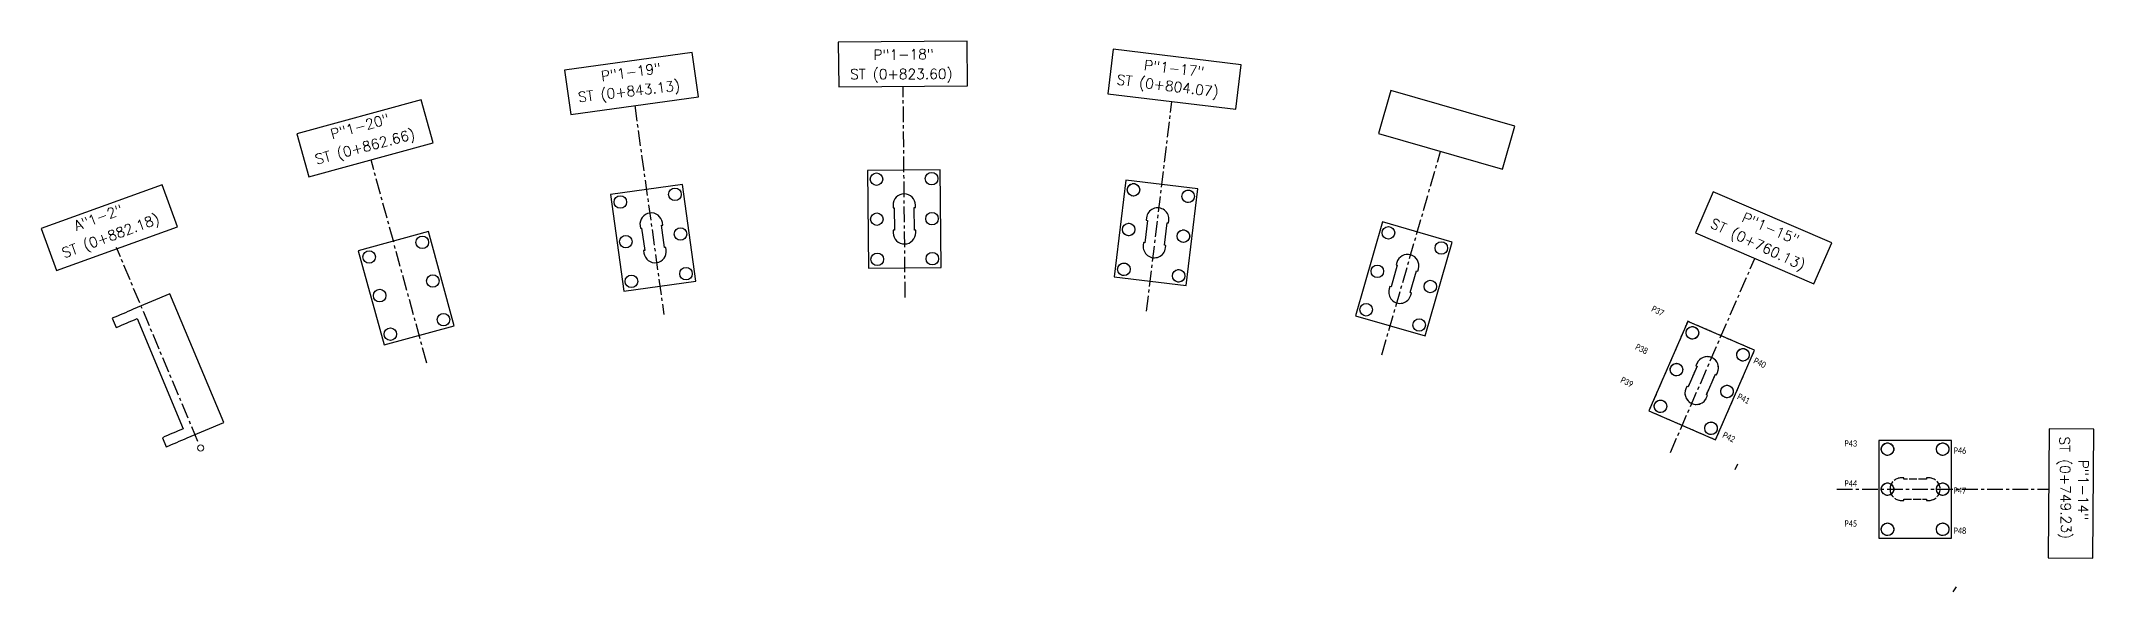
# Model space of a CAD drawing. Header units: metres. Extents: x 205782 to 206106, y 3635013 to 3635356.
# Drawn here: x 205781.8 to 205945.7, y 3635312 to 3635356 of the extents above; entities that cross this region are included whole.
import ezdxf

# ---------------------------------------------------------------- set-up
doc = ezdxf.new("R2010")
doc.units = ezdxf.units.M
for name, pattern in [('CENTER', [2, 1.25, -0.25, 0.25, -0.25]), ('DASHED', [0.75, 0.5, -0.25]), ('DASHED2', [0.375, 0.25, -0.125])]:
    doc.linetypes.add(name, pattern=pattern)
for name, color, linetype in [('A-BLDG', 7, 'Continuous'), ('C-ROAD-STAN-MAJR', 11, 'Continuous'), ('WES-AXES', 9, 'CENTER'), ('WES-CONCRETE', 3, 'Continuous'), ('WES-PILES', 2, 'Continuous'), ('WES-TEXT', 255, 'Continuous')]:
    doc.layers.add(name, color=color, linetype=linetype)
doc.layers.add('S-CONC', color=2, linetype='Continuous', lineweight=20)
doc.styles.add('CEO-Text-300', font='simplex.shx', dxfattribs={"height": 0.81})
doc.styles.add('T25-100', font='calibri.ttf', dxfattribs={"width": 0.8, "height": 250})

msp = doc.modelspace()

# ---------------------------------------------------------------- texts
at = {"layer": 'A-BLDG', "color": 5, "style": 'CEO-Text-300'}
for s, rotation, p in [(' P"1-18"', 0.746661, (205847.7207, 3635354.4577)), (' P"1-19"', 8.155167, (205826.0453, 3635352.6749)), ('ST (0+823.60)', 0.185844, (205846.4118, 3635352.9204, 29.5189)), ('ST (0+804.07)', 352.926689, (205867.6509, 3635352.5052, 29.5189)), (' P"1-17"', 353.340539, (205869.288, 3635353.7297)), ('ST (0+843.13)', 6.627571, (205824.7454, 3635351.0864, 29.5189)), (' P"1-20"', 15.545786, (205804.5331, 3635347.9675)), ('ST (0+862.66)', 14.728982, (205803.8275, 3635346.1056, 29.5189)), ('ST (0+882.18)', 20.201439, (205783.6774, 3635338.618, 29.5189)), (' A"1-2"', 20.201439, (205784.1384, 3635340.6033, 29.5189)), ('ST (0+760.13)', 334.855903, (205914.995, 3635341.1167, 29.5189)), (' P"1-15"', 336.817761, (205917.0162, 3635341.7918)), ('ST (0+749.23)', 270.984339, (205942.953, 3635324.3731, 29.5189)), (' P"1-14"', 269.702631, (205944.4617, 3635323.0836))]:
    msp.add_text(s, height=0.81, rotation=rotation, dxfattribs=at).set_placement(p)
at = {"layer": 'WES-TEXT', "style": 'CEO-Text-300'}
for s, rotation, p in [('ST (0+760.13)', 334.855903, (205914.995, 3635341.1167, 29.5189)), (' P"1-15"', 336.817761, (205917.0162, 3635341.7918)), ('ST (0+749.23)', 270.984339, (205942.953, 3635324.3731, 29.5189)), (' P"1-14"', 269.702631, (205944.4617, 3635323.0836))]:
    msp.add_text(s, height=0.81, rotation=rotation, dxfattribs=at).set_placement(p)
at = {"layer": 'WES-TEXT', "color": 6, "char_height": 0.5, "attachment_point": 1, "style": 'T25-100'}
for s, insert, rotation in [('P37', (205910.5567, 3635334.8679), 333.208716), ('P38', (205909.2627, 3635331.8214), 333.208716), ('P40', (205918.6986, 3635330.7188), 333.208716), ('P39', (205908.0869, 3635329.1782), 333.208716), ('P41', (205917.4045, 3635327.8563), 333.208716), ('P42', (205916.2288, 3635324.7837), 333.208716), ('P43', (205925.7963, 3635324.0876), 359.19178), ('P46', (205934.5102, 3635323.5121), 359.19178), ('P44', (205925.7963, 3635320.8876), 359.19178), ('P47', (205934.5102, 3635320.3121), 359.19178), ('P45', (205925.7963, 3635317.6876), 359.19178), ('P48', (205934.5102, 3635317.1121), 359.19178)]:
    msp.add_mtext_dynamic_manual_height_columns(s, width=3.558653, gutter_width=1250, heights=[0], dxfattribs=dict(at, insert=insert, rotation=rotation))

# ---------------------------------------------------------------- blocks, each defined once
blk = doc.blocks.new('PILES')
at = {"layer": 'WES-CONCRETE'}
blk.add_lwpolyline([(205827.17, 3635318.41), (205832.97, 3635318.41), (205832.97, 3635326.21), (205827.17, 3635326.21)], close=True, dxfattribs=at)
at = {"layer": 'WES-PILES'}
for centre in [(205827.87, 3635325.51), (205832.27, 3635325.51), (205827.87, 3635322.31), (205832.27, 3635322.31), (205827.87, 3635319.11), (205832.27, 3635319.11)]:
    blk.add_circle(centre, 0.5, dxfattribs=at)
blk = doc.blocks.new('AeccTickLine')
blk.add_line((0, -0.5), (0, 0.5))

# ---------------------------------------------------------------- linework, layer by layer
at = {"layer": 'S-CONC', "color": 1, "linetype": 'DASHED2'}
for centre in [(205869.033, 3635344.0937), (205873.4016, 3635343.5691), (205868.6515, 3635340.9164), (205873.0201, 3635340.3919), (205868.27, 3635337.7393), (205872.6386, 3635337.2148)]:
    msp.add_circle(centre, 0.5, dxfattribs=at)
at = {"layer": 'S-CONC', "color": 190, "ltscale": 0.5}
msp.add_circle((205794.5729, 3635323.4599), 0.2444, dxfattribs=at)
at = {"layer": 'WES-AXES', "linetype": 'CENTER'}
for p, q in [((205850.8097, 3635335.4981), (205850.6496, 3635352.3681)), ((205829.2216, 3635350.8129), (205831.5478, 3635334.1223)), ((205870.0817, 3635334.3836), (205872.095, 3635351.151)), ((205812.6241, 3635330.2505), (205808.1753, 3635346.4846)), ((205888.8656, 3635330.9167), (205893.5484, 3635347.1615)), ((205888.8656, 3635330.9167), (205893.5484, 3635347.1615)), ((205794.3496, 3635323.993), (205787.8534, 3635339.4854)), ((205911.8952, 3635323.0961), (205918.6308, 3635338.6049)), ((205911.8952, 3635323.0961), (205918.6308, 3635338.6049)), ((205925.1912, 3635320.1744), (205942.1043, 3635320.1744)), ((205925.1912, 3635320.1744), (205942.1043, 3635320.1744))]:
    msp.add_line(p, q, dxfattribs=at)
at = {"layer": 'WES-CONCRETE', "color": 3}
for points in [[(205851.6609, 3635340.6711), (205851.659, 3635340.871), (205851.559, 3635340.8701), (205851.5414, 3635342.67), (205851.6414, 3635342.671), (205851.6395, 3635342.871, 1), (205849.8396, 3635342.8534), (205849.8415, 3635342.6534), (205849.9415, 3635342.6544), (205849.9591, 3635340.8545), (205849.8591, 3635340.8535), (205849.861, 3635340.6535, 1), (205851.6609, 3635340.6711)], [(205831.7373, 3635339.2875), (205831.7096, 3635339.4855), (205831.6105, 3635339.4717), (205831.361, 3635341.2543), (205831.4601, 3635341.2682), (205831.4323, 3635341.4662, 1), (205829.6497, 3635341.2167), (205829.6774, 3635341.0186), (205829.7765, 3635341.0325), (205830.026, 3635339.2499), (205829.9269, 3635339.236), (205829.9547, 3635339.038, 1), (205831.7373, 3635339.2875)], [(205871.5982, 3635339.4548), (205871.6221, 3635339.6533), (205871.5228, 3635339.6653), (205871.7374, 3635341.4524), (205871.8367, 3635341.4405), (205871.8605, 3635341.6391, 1), (205870.0733, 3635341.8537), (205870.0495, 3635341.6551), (205870.1488, 3635341.6432), (205869.9342, 3635339.856), (205869.8349, 3635339.8679), (205869.8111, 3635339.6694, 1), (205871.5982, 3635339.4548)], [(205891.1717, 3635335.6675), (205891.2271, 3635335.8596), (205891.131, 3635335.8873), (205891.6296, 3635337.6169), (205891.7257, 3635337.5892), (205891.7811, 3635337.7814, 1), (205890.0515, 3635338.2799), (205889.9961, 3635338.0878), (205890.0922, 3635338.0601), (205889.5936, 3635336.3305), (205889.4975, 3635336.3582), (205889.4421, 3635336.166, 1), (205891.1717, 3635335.6675)], [(205914.782, 3635327.4836), (205914.8616, 3635327.667), (205914.7699, 3635327.7069), (205915.487, 3635329.3579), (205915.5787, 3635329.318), (205915.6583, 3635329.5015, 1), (205914.0073, 3635330.2185), (205913.9277, 3635330.0351), (205914.0194, 3635329.9952), (205913.3023, 3635328.3442), (205913.2106, 3635328.3841), (205913.1309, 3635328.2006, 1), (205914.782, 3635327.4836)]]:
    msp.add_lwpolyline(points, format="xyb", dxfattribs=at)
at = {"layer": 'WES-CONCRETE', "ltscale": 2}
msp.add_lwpolyline([(205793.188, 3635325.0048, 0.00300784), (205791.5165, 3635324.2846), (205791.8258, 3635323.5467, -0.00241039), (205793.4969, 3635324.268), (205796.4296, 3635325.4974), (205792.1229, 3635335.7713), (205789.1901, 3635334.5419, 0.00232967), (205787.5186, 3635333.8218), (205787.8279, 3635333.0839, -0.00281288), (205789.4998, 3635333.8033), (205793.188, 3635325.0048)], format="xyb", dxfattribs=at)
at = {"layer": 'WES-CONCRETE', "color": 4, "linetype": 'DASHED2'}
for points in [[(205910.1811, 3635326.4291), (205915.501, 3635324.1186), (205918.6082, 3635331.273), (205913.2883, 3635333.5835)], [(205928.5284, 3635316.2716), (205934.3284, 3635316.2716), (205934.3284, 3635324.0716), (205928.5284, 3635324.0716)]]:
    msp.add_lwpolyline(points, close=True, dxfattribs=at)
for points in [[(205914.782, 3635327.4836), (205914.8616, 3635327.667), (205914.7699, 3635327.7069), (205915.487, 3635329.3579), (205915.5787, 3635329.318), (205915.6583, 3635329.5015, 1), (205914.0073, 3635330.2185), (205913.9277, 3635330.0351), (205914.0194, 3635329.9952), (205913.3023, 3635328.3442), (205913.2106, 3635328.3841), (205913.1309, 3635328.2006, 1), (205914.782, 3635327.4836)], [(205930.3286, 3635319.2744), (205930.5286, 3635319.2744), (205930.5286, 3635319.3744), (205932.3286, 3635319.3744), (205932.3286, 3635319.2744), (205932.5286, 3635319.2744, 1), (205932.5286, 3635321.0744), (205932.3286, 3635321.0744), (205932.3286, 3635320.9744), (205930.5286, 3635320.9744), (205930.5286, 3635321.0744), (205930.3286, 3635321.0744, 1), (205930.3286, 3635319.2744)]]:
    msp.add_lwpolyline(points, format="xyb", dxfattribs=at)
at = {"layer": 'WES-CONCRETE', "color": 3, "linetype": 'DASHED'}
msp.add_lwpolyline([(205930.3286, 3635319.2744), (205930.5286, 3635319.2744), (205930.5286, 3635319.3744), (205932.3286, 3635319.3744), (205932.3286, 3635319.2744), (205932.5286, 3635319.2744, 1), (205932.5286, 3635321.0744), (205932.3286, 3635321.0744), (205932.3286, 3635320.9744), (205930.5286, 3635320.9744), (205930.5286, 3635321.0744), (205930.3286, 3635321.0744, 1), (205930.3286, 3635319.2744)], format="xyb", dxfattribs=at)
at = {"layer": 'WES-PILES', "color": 1, "linetype": 'DASHED2'}
for centre in [(205913.6515, 3635332.6626), (205912.3767, 3635329.7274), (205917.6873, 3635330.9098), (205916.4126, 3635327.9747), (205911.102, 3635326.7923), (205915.1378, 3635325.0395), (205929.2284, 3635323.3716), (205933.6284, 3635323.3716), (205929.2284, 3635320.1716), (205933.6284, 3635320.1716), (205929.2284, 3635316.9716), (205933.6284, 3635316.9716)]:
    msp.add_circle(centre, 0.5, dxfattribs=at)
at = {"layer": 'WES-TEXT', "linetype": 'ByBlock'}
for points in [[(205824.1249, 3635350.1008), (205834.3179, 3635351.5275), (205833.8171, 3635355.0662), (205823.6242, 3635353.6395)], [(205845.5037, 3635352.3183), (205855.7956, 3635352.4034), (205855.7607, 3635355.9772), (205845.4688, 3635355.8921)], [(205866.9855, 3635351.7645), (205877.2044, 3635350.5375), (205877.6252, 3635354.0866), (205867.4062, 3635355.3136)], [(205888.6035, 3635348.5869), (205898.4932, 3635345.7361), (205899.478, 3635349.1718), (205889.5883, 3635352.0226)], [(205803.207, 3635345.1199), (205813.1317, 3635347.846), (205812.18, 3635351.2909), (205802.2552, 3635348.5649)], [(205783.0569, 3635337.6324), (205792.7329, 3635341.1405), (205791.5097, 3635344.4986), (205781.8337, 3635340.9905)], [(205913.9084, 3635340.6498), (205923.3564, 3635336.5672), (205924.7691, 3635339.8501), (205915.3211, 3635343.9327)], [(205913.9084, 3635340.6498), (205923.3564, 3635336.5672), (205924.7691, 3635339.8501), (205915.3211, 3635343.9327)], [(205942.1302, 3635324.9874), (205942.0431, 3635314.6955), (205945.617, 3635314.6706), (205945.7041, 3635324.9626)], [(205942.1302, 3635324.9874), (205942.0431, 3635314.6955), (205945.617, 3635314.6706), (205945.7041, 3635324.9626)]]:
    msp.add_lwpolyline(points, close=True, dxfattribs=at)

# ---------------------------------------------------------------- block references
at = {"layer": 'C-ROAD-STAN-MAJR', "color": 11, "linetype": 'Continuous', "lineweight": -3}
for p, xscale, yscale, zscale, rotation in [((205917.1481, 3635321.9421), 0.5, 0.5, 0.5, 154.5200192347224), ((205934.5806, 3635312.1686), 0.5000000000000001, 0.5000000000000001, 0.5000000000000001, 146.9261452104762)]:
    msp.add_blockref('AeccTickLine', p, dxfattribs=dict(at, xscale=xscale, yscale=yscale, zscale=zscale, rotation=rotation))
at = {"layer": 'WES-CONCRETE'}
for p, rotation in [((35521.9665, -1816.8029), 0.5593848012627766), ((-431872.3053, 50481.1021), 353.1532636257532), ((505909.2908, 6581.9028), 7.967890999631861), ((970175.5417, 75324.8253), 15.35851055381093), ((-998809.9032, 199259.1236), 343.9197586313908), ((-1431042.343, 382897.92), 336.5243692397127)]:
    msp.add_blockref('PILES', p, dxfattribs=dict(at, rotation=rotation))
msp.add_blockref('PILES', (101.3598, -2.1394), dxfattribs=at)

msp.set_redraw_order([(e.dxf.handle, doc.entitydb.next_handle()) for e in msp.query("TEXT MTEXT ATTDEF DIMENSION ARC_DIMENSION")])  # texts and dimensions are drawn at this point

doc.saveas('drawing.dxf')
